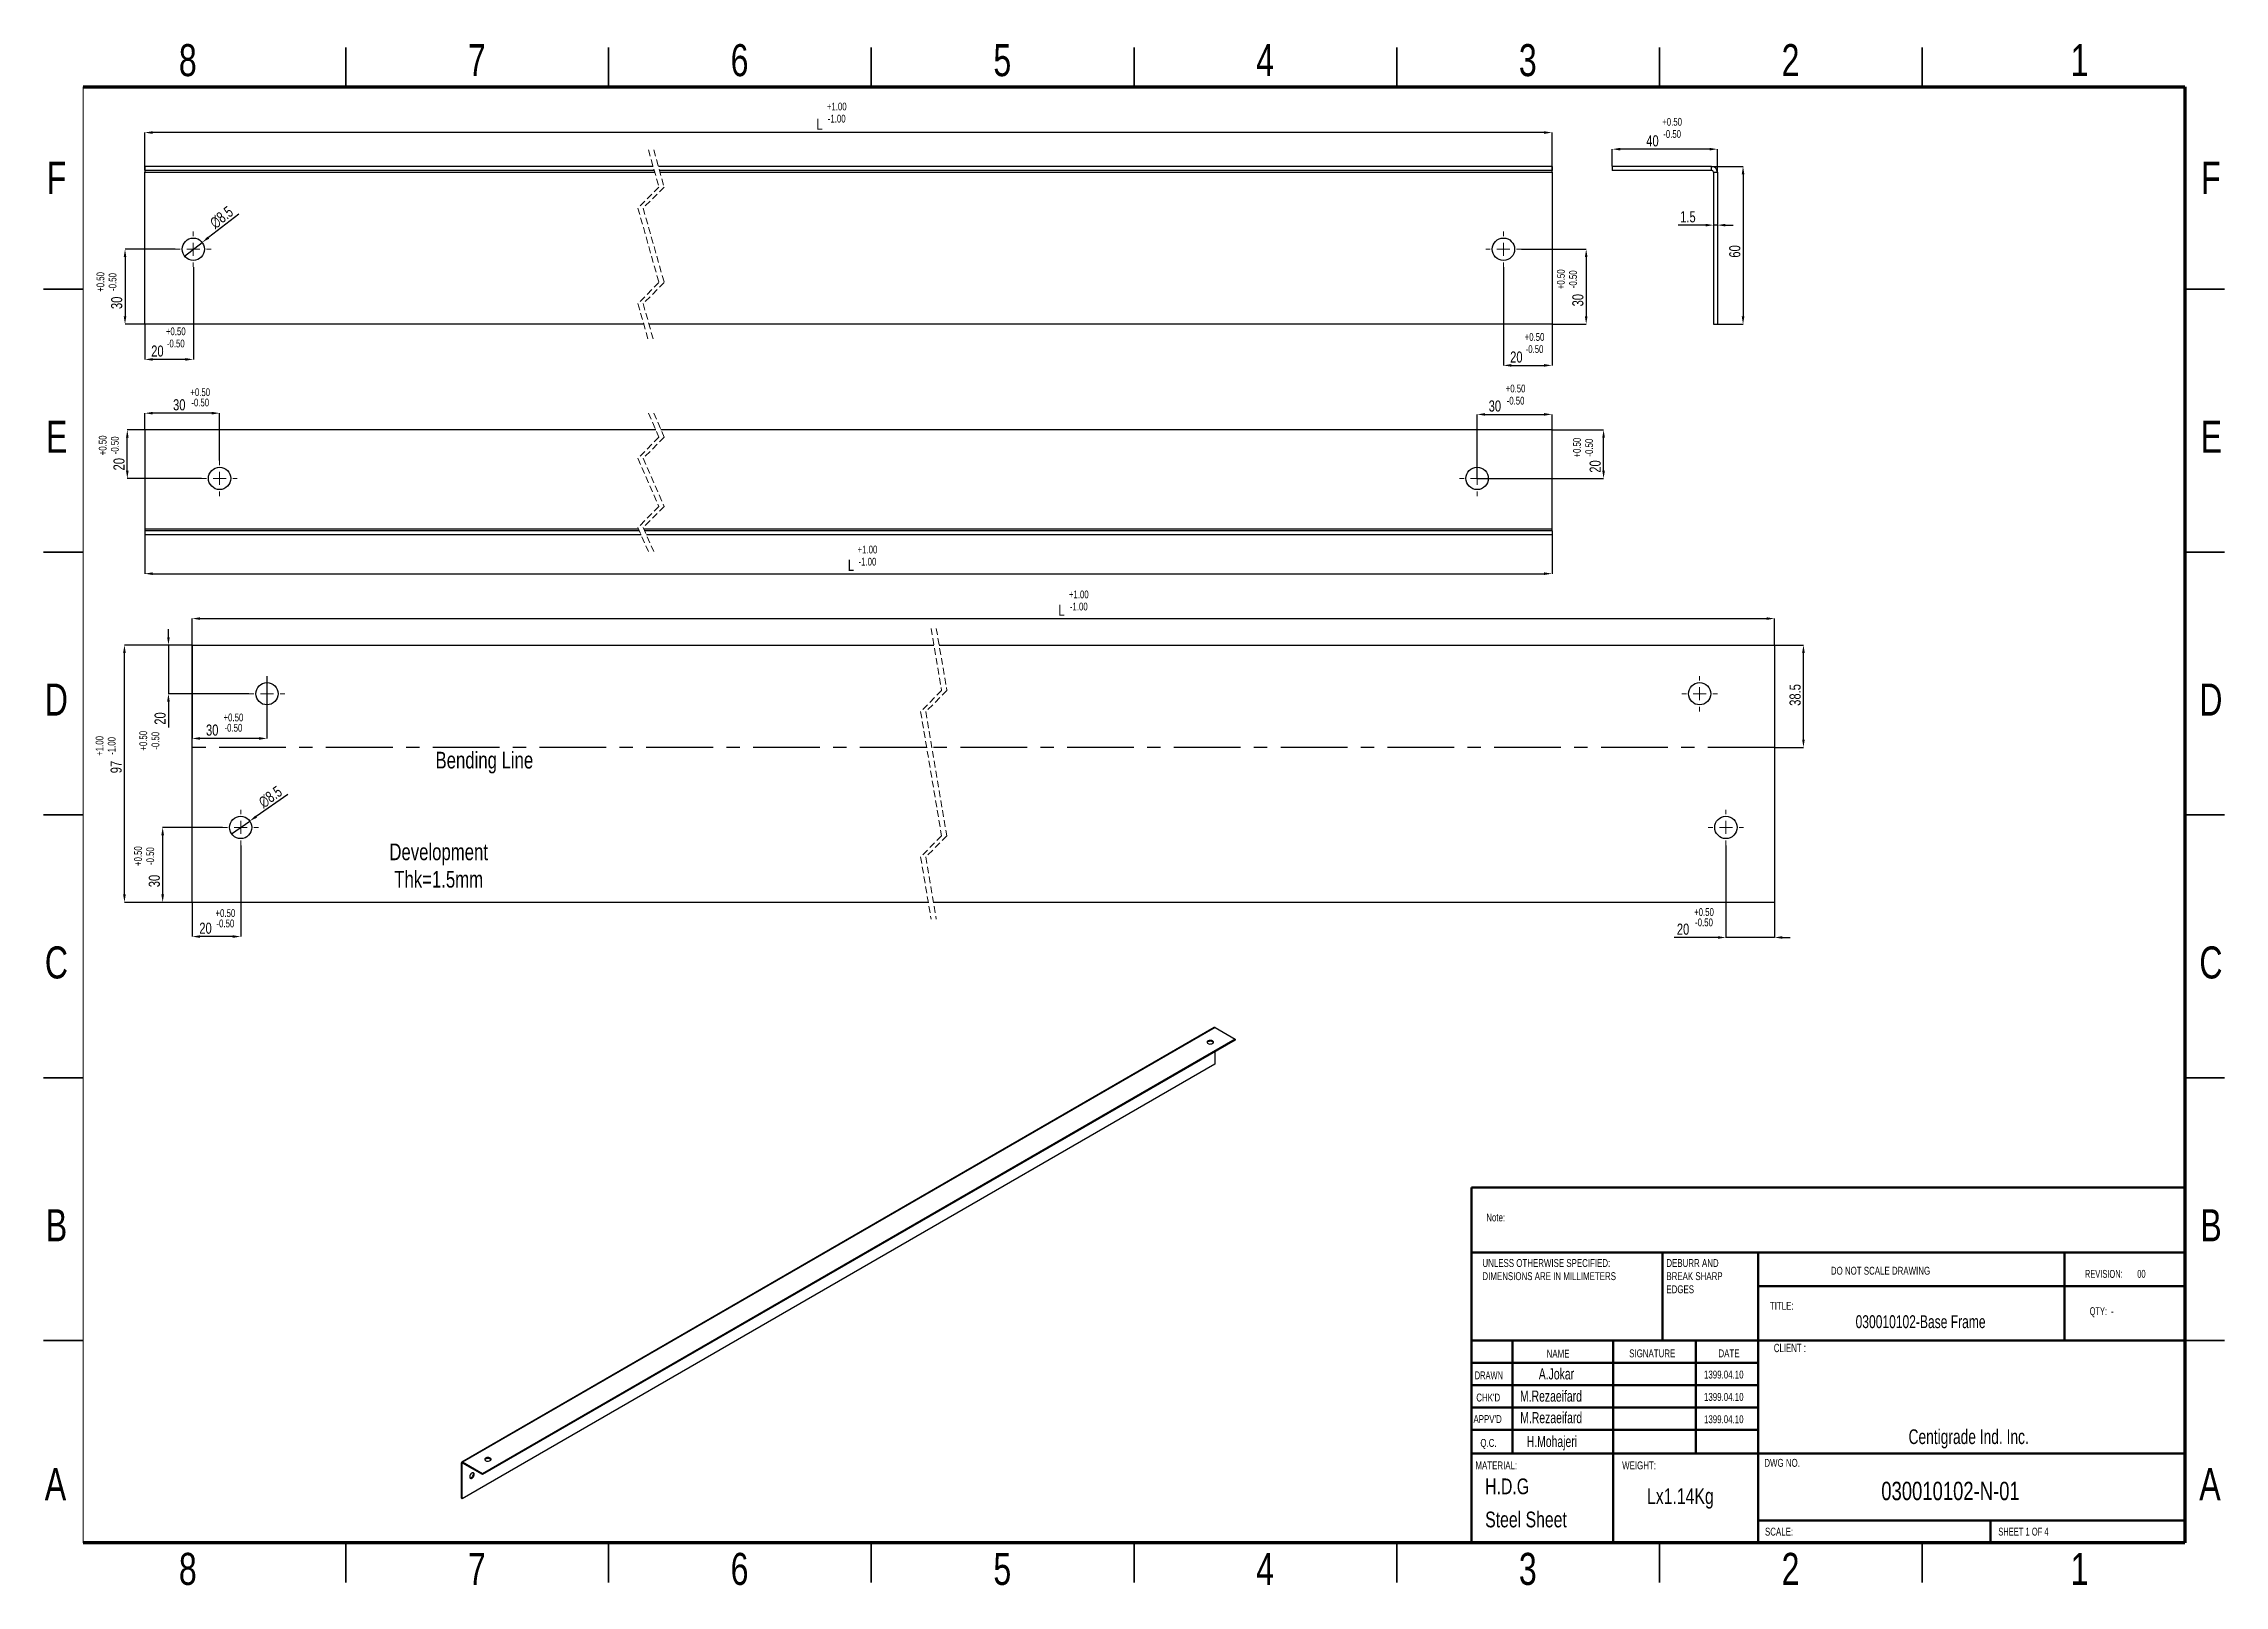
# Model space of a CAD drawing. Header units: millimetres. Extents: x 1478 to 1893, y 428 to 721.
import ezdxf

# ---------------------------------------------------------------- set-up
doc = ezdxf.new("R2010")
doc.units = ezdxf.units.MM
doc.linetypes.add('CENTERX2', pattern=[20.32, 12.7, -2.54, 2.54, -2.54])
doc.linetypes.add('HIDDEN', pattern=[1.905, 1.27, -0.635])
doc.styles.add('SLDTEXTSTYLE0', font='TXT', dxfattribs={"width": 0.75})
doc.styles.add('SLDTEXTSTYLE1', font='TXT', dxfattribs={"width": 0.686449})
doc.styles.add('SLDTEXTSTYLE2', font='TXT', dxfattribs={"width": 0.652778})
doc.styles.add('SLDTEXTSTYLE3', font='TXT', dxfattribs={"width": 0.692308})
doc.styles.add('SLDTEXTSTYLE4', font='TXT', dxfattribs={"width": 0.7})
doc.styles.add('SLDTEXTSTYLE5', font='TXT', dxfattribs={"width": 0.678571})
doc.dimstyles.new('SLDDIMSTYLE16', dxfattribs={"dimtxt": 2.116667, "dimasz": 1.5, "dimexe": 0, "dimexo": 0.0625, "dimgap": 0.529167, "dimtad": 1, "dimdec": 6, "dimlfac": 2, "dimrnd": 1e-09, "dimzin": 12, "dimdsep": 46, "dimtxsty": 'SLDTEXTSTYLE0', "dimsah": 1, "dimcen": 0.09, "dimadec": 0, "dimazin": 3, "dimtfac": 1, "dimtdec": 1, "dimtmove": 0, "dimatfit": 0, "dimfxl": 1, "dimfrac": 2, "dimtolj": 1, "dimtzin": 12, "dimarcsym": 0})
doc.dimstyles.new('SLDDIMSTYLE18', dxfattribs={"dimtxt": 2.116667, "dimasz": 1.5, "dimexe": 0, "dimexo": 0.0625, "dimgap": 0.529167, "dimtad": 1, "dimdec": 1, "dimlfac": 2, "dimrnd": 1e-09, "dimzin": 12, "dimdsep": 46, "dimtxsty": 'SLDTEXTSTYLE0', "dimblk1": 'NONE', "dimsah": 1, "dimcen": 0, "dimadec": 0, "dimazin": 3, "dimtfac": 1, "dimtdec": 1, "dimtmove": 0, "dimatfit": 3, "dimldrblk": 'NONE', "dimfxl": 1, "dimfrac": 2, "dimtolj": 1, "dimtzin": 12, "dimarcsym": 0})
doc.dimstyles.new('SLDDIMSTYLE8', dxfattribs={"dimtxt": 2.116667, "dimasz": 1.5, "dimexe": 0, "dimexo": 0.0625, "dimgap": 0.529167, "dimtad": 1, "dimdec": 0, "dimlfac": 2, "dimrnd": 1e-09, "dimzin": 12, "dimdsep": 46, "dimtxsty": 'SLDTEXTSTYLE0', "dimsah": 1, "dimcen": 0.09, "dimadec": 0, "dimazin": 3, "dimtfac": 1, "dimtdec": 0, "dimtofl": 0, "dimtmove": 0, "dimatfit": 3, "dimfxl": 1, "dimfrac": 2, "dimtolj": 1, "dimtzin": 12, "dimarcsym": 0})
doc.dimstyles.new('SLDDIMSTYLE9', dxfattribs={"dimtxt": 2.116667, "dimasz": 1.5, "dimexe": 0, "dimexo": 0.0625, "dimgap": 0.529167, "dimtad": 1, "dimdec": 0, "dimlfac": 2, "dimrnd": 1e-09, "dimzin": 12, "dimdsep": 46, "dimtxsty": 'SLDTEXTSTYLE0', "dimsah": 1, "dimcen": 0.09, "dimadec": 0, "dimazin": 3, "dimtfac": 1, "dimtdec": 0, "dimtmove": 0, "dimatfit": 0, "dimfxl": 1, "dimfrac": 2, "dimtolj": 1, "dimtzin": 12, "dimarcsym": 0})

msp = doc.modelspace()

# ---------------------------------------------------------------- texts
at = {"color": 7, "linetype": 'Continuous', "lineweight": 0}
for s, insert, char_height, attachment_point, style in [('8', (1504.96503584, 721.31638609), 6.096, 2, 'SLDTEXTSTYLE0'), ('7', (1559.96503584, 721.31638609), 6.096, 2, 'SLDTEXTSTYLE0'), ('6', (1609.96503584, 721.31638609), 6.096, 2, 'SLDTEXTSTYLE0'), ('5', (1659.96503584, 721.31638609), 6.096, 2, 'SLDTEXTSTYLE0'), ('4', (1709.96503584, 721.31638609), 6.096, 2, 'SLDTEXTSTYLE0'), ('3', (1759.96503584, 721.31638609), 6.096, 2, 'SLDTEXTSTYLE0'), ('2', (1809.96503584, 721.31638609), 6.096, 2, 'SLDTEXTSTYLE0'), ('1', (1864.96503584, 721.31638609), 6.096, 2, 'SLDTEXTSTYLE0'), ('F', (1479.96291919, 698.92838609), 6.096, 2, 'SLDTEXTSTYLE0'), ('F', (1889.96291919, 698.92838609), 6.096, 2, 'SLDTEXTSTYLE0'), ('E', (1480.03700239, 649.67838609), 6.096, 2, 'SLDTEXTSTYLE0'), ('E', (1890.03700239, 649.67838609), 6.096, 2, 'SLDTEXTSTYLE0'), ('D', (1479.9565692, 599.67838609), 6.096, 2, 'SLDTEXTSTYLE0'), ('D', (1889.9565692, 599.67838609), 6.096, 2, 'SLDTEXTSTYLE0'), ('C', (1479.96291917, 549.67838609), 6.096, 2, 'SLDTEXTSTYLE0'), ('C', (1889.96291917, 549.67838609), 6.096, 2, 'SLDTEXTSTYLE0'), ('B', (1479.97985239, 499.67838609), 6.096, 2, 'SLDTEXTSTYLE0'), ('Note:', (1752.05869925, 498.86899473), 1.5, 1, 'SLDTEXTSTYLE0'), ('B', (1889.97985239, 499.67838609), 6.096, 2, 'SLDTEXTSTYLE0'), ('DO NOT SCALE DRAWING', (1817.64105969, 488.73568926), 1.5, 1, 'SLDTEXTSTYLE0'), ('REVISION:       00', (1865.98130909, 488.13746901), 1.5, 1, 'SLDTEXTSTYLE2'), ('TITLE:', (1806.03748752, 482.0683303), 1.5, 1, 'SLDTEXTSTYLE0'), ('030010102-Base Frame', (1822.34515289, 479.51674019), 2.45, 1, 'SLDTEXTSTYLE4'), ('QTY:  -', (1866.90220752, 481.03881723), 1.5, 1, 'SLDTEXTSTYLE5'), ('CLIENT :', (1806.78593432, 474.08796457), 1.5875, 1, 'SLDTEXTSTYLE4'), ('A.Jokar', (1762.05965729, 469.42190831), 2.116666667, 1, 'SLDTEXTSTYLE4'), ('NAME', (1763.54865838, 472.95417832), 1.5, 1, 'SLDTEXTSTYLE0'), ('SIGNATURE', (1779.26000673, 473.01445206), 1.5, 1, 'SLDTEXTSTYLE0'), ('1399.04.10', (1793.49502633, 468.98351074), 1.5, 1, 'SLDTEXTSTYLE0'), ('DATE', (1796.24424493, 473.01445206), 1.5, 1, 'SLDTEXTSTYLE0'), ('DRAWN', (1749.86978206, 468.837477), 1.5, 1, 'SLDTEXTSTYLE1'), ('M.Rezaeifard', (1758.4835552, 465.19898001), 2.1166666667, 1, 'SLDTEXTSTYLE4'), ("CHK'D", (1750.16564136, 464.6145487), 1.5, 1, 'SLDTEXTSTYLE0'), ('M.Rezaeifard', (1758.52795962, 461.10299361), 2.1166666667, 1, 'SLDTEXTSTYLE4'), ('1399.04.10', (1793.49502633, 464.73351074), 1.5, 1, 'SLDTEXTSTYLE0'), ("APPV'D", (1749.62814157, 460.51856231), 1.5, 1, 'SLDTEXTSTYLE0'), ('H.Mohajeri', (1759.76072197, 456.56276282), 2.116666667, 1, 'SLDTEXTSTYLE4'), ('1399.04.10', (1793.49502633, 460.48351074), 1.5, 1, 'SLDTEXTSTYLE0'), ('Centigrade Ind. Inc.', (1832.4272999, 457.81347562), 2.8, 1, 'SLDTEXTSTYLE4'), ('Q.C.', (1750.94181328, 455.97833152), 1.5, 1, 'SLDTEXTSTYLE0'), ('A', (1479.78300251, 450.42838609), 6.096, 2, 'SLDTEXTSTYLE0'), ('MATERIAL:', (1750.0016568, 451.70735782), 1.5, 1, 'SLDTEXTSTYLE0'), ('H.D.G', (1751.8562912, 448.46778393), 2.9972, 1, 'SLDTEXTSTYLE0'), ('WEIGHT:', (1777.92002576, 451.70594201), 1.4986, 1, 'SLDTEXTSTYLE0'), ('DWG NO.', (1804.97942138, 452.18875197), 1.5, 1, 'SLDTEXTSTYLE0'), ('A', (1889.78300251, 450.42838609), 6.096, 2, 'SLDTEXTSTYLE0'), ('Lx1.14Kg', (1782.65265668, 446.60869881), 2.9972, 1, 'SLDTEXTSTYLE0'), ('030010102-N-01', (1827.23159845, 447.8427385), 3.5, 1, 'SLDTEXTSTYLE0'), ('Steel Sheet', (1751.8562912, 442.16668518), 2.9972, 1, 'SLDTEXTSTYLE0'), ('SCALE:', (1805.10038528, 439.10278296), 1.5, 1, 'SLDTEXTSTYLE0'), ('SHEET 1 OF 4', (1849.50471359, 439.10278296), 1.5, 1, 'SLDTEXTSTYLE3'), ('8', (1504.96503584, 434.31638609), 6.096, 2, 'SLDTEXTSTYLE0'), ('7', (1559.96503584, 434.31638609), 6.096, 2, 'SLDTEXTSTYLE0'), ('6', (1609.96503584, 434.31638609), 6.096, 2, 'SLDTEXTSTYLE0'), ('5', (1659.96503584, 434.31638609), 6.096, 2, 'SLDTEXTSTYLE0'), ('4', (1709.96503584, 434.31638609), 6.096, 2, 'SLDTEXTSTYLE0'), ('3', (1759.96503584, 434.31638609), 6.096, 2, 'SLDTEXTSTYLE0'), ('2', (1809.96503584, 434.31638609), 6.096, 2, 'SLDTEXTSTYLE0'), ('1', (1864.96503584, 434.31638609), 6.096, 2, 'SLDTEXTSTYLE0')]:
    msp.add_mtext(s, dxfattribs=dict(at, insert=insert, char_height=char_height, attachment_point=attachment_point, style=style))
at = {"color": 7, "linetype": 'Continuous', "lineweight": 18, "attachment_point": 2, "style": 'SLDTEXTSTYLE0'}
for s, insert, char_height in [('\\A1;+1.00', (1628.45387243, 710.19057284), 1.481666667), ('\\A1;-1.00', (1628.45387243, 707.87712625), 1.481666667), ('\\A1;+0.50', (1787.43081128, 707.27394708), 1.481666667), ('\\A1;-0.50', (1787.43081128, 704.96050049), 1.481666667), ('\\A1;+0.50', (1502.67367907, 667.42330068), 1.481666667), ('\\A1;-0.50', (1502.67367907, 665.10985409), 1.481666667), ('\\A1;+0.50', (1761.2461535, 666.35246692), 1.481666667), ('\\A1;-0.50', (1761.2461535, 664.03902032), 1.481666667), ('\\A1;+0.50', (1507.32774067, 655.84503356), 1.481666667), ('\\A1;+0.50', (1757.63907868, 656.54294969), 1.481666667), ('\\A1;-0.50', (1507.32774067, 653.8798763), 1.481666667), ('\\A1;-0.50', (1757.63907868, 654.2295031), 1.481666667), ('\\A1;+1.00', (1634.30057837, 625.91905497), 1.481666667), ('\\A1;-1.00', (1634.30057837, 623.60560838), 1.481666667), ('\\A1;+1.00', (1674.51772144, 617.37784451), 1.481666667), ('\\A1;-1.00', (1674.51772144, 615.06439791), 1.481666667), ('\\A1;+0.50', (1513.64574474, 593.97503317), 1.481666667), ('\\A1;-0.50', (1513.64574474, 592.00987591), 1.481666667), ('\\A1;Bending Line', (1561.4020664, 586.70041217), 3.175), ('\\A1;Development ', (1552.70638653, 569.25258547), 3.175), ('\\A1;Thk=1.5mm', (1552.70638653, 564.03985513), 3.175), ('\\A1;+0.50', (1512.11427756, 556.75658716), 1.481666667), ('\\A1;+0.50', (1793.49997409, 556.95644912), 1.481666667), ('\\A1;-0.50', (1512.11427756, 554.7914299), 1.481666667), ('\\A1;-0.50', (1793.49997409, 554.99129186), 1.481666667)]:
    msp.add_mtext(s, dxfattribs=dict(at, insert=insert, char_height=char_height))
at = {"color": 7, "linetype": 'Continuous', "lineweight": 18, "char_height": 1.481666667, "attachment_point": 2, "rotation": 90, "style": 'SLDTEXTSTYLE0'}
for s, insert in [('\\A1;+0.50', (1487.59405827, 676.0706978)), ('\\A1;-0.50', (1489.90750487, 676.0706978)), ('\\A1;+0.50', (1765.52016236, 676.57840704)), ('\\A1;-0.50', (1767.83360895, 676.57840704)), ('\\A1;+0.50', (1488.02856203, 644.99069949)), ('\\A1;-0.50', (1490.34200862, 644.99069949)), ('\\A1;+0.50', (1768.57942582, 644.55400598)), ('\\A1;-0.50', (1770.89287242, 644.55400598)), ('\\A1;+1.00', (1487.42491904, 587.81362724)), ('\\A1;-1.00', (1489.73836563, 587.81362724)), ('\\A1;+0.50', (1495.74583583, 588.79401133)), ('\\A1;-0.50', (1498.05928243, 588.79401133)), ('\\A1;+0.50', (1494.75480989, 566.8511131)), ('\\A1;-0.50', (1497.06825648, 566.8511131))]:
    msp.add_mtext(s, dxfattribs=dict(at, insert=insert))

# ---------------------------------------------------------------- blocks, each defined once
blk = doc.blocks.new('SW_NOTE_62')
at = {"color": 0, "linetype": 'Continuous', "lineweight": 0, "char_height": 1.5, "attachment_point": 1, "style": 'SLDTEXTSTYLE0'}
for s, insert in [('UNLESS OTHERWISE SPECIFIED:', (0, 1.93)), ('DIMENSIONS ARE IN MILLIMETERS', (0, -0.57))]:
    blk.add_mtext(s, dxfattribs=dict(at, insert=insert))
blk = doc.blocks.new('SW_NOTE_63')
at = {"color": 0, "linetype": 'Continuous', "lineweight": 0, "char_height": 1.5, "attachment_point": 1, "style": 'SLDTEXTSTYLE0'}
for s, insert in [('DEBURR AND', (0, 1.93)), ('BREAK SHARP', (0, -0.57)), ('EDGES', (0, -3.07))]:
    blk.add_mtext(s, dxfattribs=dict(at, insert=insert))
blk = doc.blocks.new('*D44')
at = {"color": 0, "linetype": 'Continuous', "lineweight": -2, "transparency": 16777216}
for p, q in [((1794.99, 698.04), (1800.93, 698.04)), ((1800.93, 696.54), (1800.93, 669.54)), ((1795.36, 668.04), (1800.93, 668.04))]:
    blk.add_line(p, q, dxfattribs=at)
at = {"color": 0, "linetype": 'Continuous', "transparency": 16777216}
for points in [[(1800.68, 696.54), (1801.18, 696.54), (1800.93, 698.04)], [(1800.68, 669.54), (1801.18, 669.54), (1800.93, 668.04)]]:
    blk.add_solid(points, dxfattribs=at)
at = {"layer": 'Defpoints', "color": 0, "linetype": 'Continuous', "transparency": 16777216}
for p in [(1794.93, 698.04), (1795.3, 668.04), (1800.93, 668.04)]:
    blk.add_point(p, dxfattribs=at)
at = {"color": 0, "linetype": 'Continuous', "lineweight": 18, "transparency": 16777216, "insert": (1798.29, 681.88), "char_height": 2.117, "attachment_point": 2, "rotation": 90, "style": 'SLDTEXTSTYLE0'}
blk.add_mtext('\\A1;60', dxfattribs=at)
blk = doc.blocks.new('*D45')
at = {"color": 0, "linetype": 'Continuous', "lineweight": -2, "transparency": 16777216}
for p, q in [((1776.05, 698.11), (1776.05, 701.33)), ((1794.55, 701.33), (1777.55, 701.33)), ((1796.05, 696.99), (1796.05, 701.33))]:
    blk.add_line(p, q, dxfattribs=at)
at = {"color": 0, "linetype": 'Continuous', "transparency": 16777216}
for points in [[(1777.55, 701.58), (1777.55, 701.08), (1776.05, 701.33)], [(1794.55, 701.58), (1794.55, 701.08), (1796.05, 701.33)]]:
    blk.add_solid(points, dxfattribs=at)
at = {"layer": 'Defpoints', "color": 0, "linetype": 'Continuous', "transparency": 16777216}
for p in [(1776.05, 701.33), (1776.05, 698.04), (1796.05, 696.93)]:
    blk.add_point(p, dxfattribs=at)
at = {"color": 0, "linetype": 'Continuous', "lineweight": 18, "transparency": 16777216, "insert": (1783.69, 703.97), "char_height": 2.117, "attachment_point": 2, "style": 'SLDTEXTSTYLE0'}
blk.add_mtext('\\A1;40', dxfattribs=at)
blk = doc.blocks.new('*D46')
at = {"color": 0, "linetype": 'Continuous', "lineweight": -2, "transparency": 16777216}
for p, q in [((1795.3, 696.86), (1795.3, 686.88)), ((1796.05, 696.86), (1796.05, 686.88)), ((1793.8, 686.88), (1788.59, 686.88)), ((1796.05, 686.88), (1795.3, 686.88)), ((1797.55, 686.88), (1799.05, 686.88))]:
    blk.add_line(p, q, dxfattribs=at)
at = {"color": 0, "linetype": 'Continuous', "transparency": 16777216}
for points in [[(1793.8, 687.13), (1793.8, 686.63), (1795.3, 686.88)], [(1797.55, 687.13), (1797.55, 686.63), (1796.05, 686.88)]]:
    blk.add_solid(points, dxfattribs=at)
at = {"layer": 'Defpoints', "color": 0, "linetype": 'Continuous', "transparency": 16777216}
for p in [(1795.3, 696.93), (1796.05, 696.93), (1795.3, 686.88)]:
    blk.add_point(p, dxfattribs=at)
at = {"color": 0, "linetype": 'Continuous', "lineweight": 18, "transparency": 16777216, "insert": (1790.44, 689.52), "char_height": 2.117, "attachment_point": 2, "style": 'SLDTEXTSTYLE0'}
blk.add_mtext('\\A1;1.5', dxfattribs=at)
blk = doc.blocks.new('*D35')
at = {"color": 0, "linetype": 'Continuous', "lineweight": -2, "transparency": 16777216}
for p, q in [((1496.77, 697.36), (1496.77, 704.49)), ((1763.08, 704.49), (1498.27, 704.49)), ((1764.58, 697.36), (1764.58, 704.49))]:
    blk.add_line(p, q, dxfattribs=at)
at = {"color": 0, "linetype": 'Continuous', "transparency": 16777216}
for points in [[(1498.27, 704.74), (1498.27, 704.24), (1496.77, 704.49)], [(1763.08, 704.74), (1763.08, 704.24), (1764.58, 704.49)]]:
    blk.add_solid(points, dxfattribs=at)
at = {"layer": 'Defpoints', "color": 0, "linetype": 'Continuous', "transparency": 16777216}
for p in [(1496.77, 704.49), (1496.77, 697.29), (1764.58, 697.29)]:
    blk.add_point(p, dxfattribs=at)
at = {"color": 0, "linetype": 'Continuous', "lineweight": 18, "transparency": 16777216, "insert": (1625.17, 707.13), "char_height": 2.117, "attachment_point": 2, "style": 'SLDTEXTSTYLE0'}
blk.add_mtext('\\A1;L', dxfattribs=at)
blk = doc.blocks.new('*D36')
at = {"color": 0, "linetype": 'Continuous', "lineweight": -2, "transparency": 16777216}
for p, q in [((1755.33, 678.86), (1755.33, 660.2)), ((1764.58, 667.98), (1764.58, 660.2)), ((1756.83, 660.2), (1763.08, 660.2))]:
    blk.add_line(p, q, dxfattribs=at)
at = {"color": 0, "linetype": 'Continuous', "transparency": 16777216}
for points in [[(1756.83, 660.45), (1756.83, 659.95), (1755.33, 660.2)], [(1763.08, 660.45), (1763.08, 659.95), (1764.58, 660.2)]]:
    blk.add_solid(points, dxfattribs=at)
at = {"layer": 'Defpoints', "color": 0, "linetype": 'Continuous', "transparency": 16777216}
for p in [(1755.33, 678.92), (1764.58, 668.04), (1764.58, 660.2)]:
    blk.add_point(p, dxfattribs=at)
at = {"color": 0, "linetype": 'Continuous', "lineweight": 18, "transparency": 16777216, "insert": (1757.79, 662.85), "char_height": 2.117, "attachment_point": 2, "style": 'SLDTEXTSTYLE0'}
blk.add_mtext('\\A1;20', dxfattribs=at)
blk = doc.blocks.new('*D37')
at = {"color": 0, "linetype": 'Continuous', "lineweight": -2, "transparency": 16777216}
for p, q in [((1758.77, 682.29), (1771.08, 682.29)), ((1771.08, 680.79), (1771.08, 669.54)), ((1764.64, 668.04), (1771.08, 668.04))]:
    blk.add_line(p, q, dxfattribs=at)
at = {"color": 0, "linetype": 'Continuous', "transparency": 16777216}
for points in [[(1770.83, 680.79), (1771.33, 680.79), (1771.08, 682.29)], [(1770.83, 669.54), (1771.33, 669.54), (1771.08, 668.04)]]:
    blk.add_solid(points, dxfattribs=at)
at = {"layer": 'Defpoints', "color": 0, "linetype": 'Continuous', "transparency": 16777216}
for p in [(1758.7, 682.29), (1764.58, 668.04), (1771.08, 668.04)]:
    blk.add_point(p, dxfattribs=at)
at = {"color": 0, "linetype": 'Continuous', "lineweight": 18, "transparency": 16777216, "insert": (1768.43, 672.6), "char_height": 2.117, "attachment_point": 2, "rotation": 90, "style": 'SLDTEXTSTYLE0'}
blk.add_mtext('\\A1;30', dxfattribs=at)
blk = doc.blocks.new('*D38')
at = {"color": 0, "linetype": 'Continuous', "lineweight": -2, "transparency": 16777216}
for p, q in [((1506.02, 678.86), (1506.02, 661.34)), ((1496.77, 667.98), (1496.77, 661.34)), ((1504.52, 661.34), (1498.27, 661.34))]:
    blk.add_line(p, q, dxfattribs=at)
at = {"color": 0, "linetype": 'Continuous', "transparency": 16777216}
for points in [[(1498.27, 661.59), (1498.27, 661.09), (1496.77, 661.34)], [(1504.52, 661.59), (1504.52, 661.09), (1506.02, 661.34)]]:
    blk.add_solid(points, dxfattribs=at)
at = {"layer": 'Defpoints', "color": 0, "linetype": 'Continuous', "transparency": 16777216}
for p in [(1506.02, 678.92), (1496.77, 668.04), (1496.77, 661.34)]:
    blk.add_point(p, dxfattribs=at)
at = {"color": 0, "linetype": 'Continuous', "lineweight": 18, "transparency": 16777216, "insert": (1499.18, 663.99), "char_height": 2.117, "attachment_point": 2, "style": 'SLDTEXTSTYLE0'}
blk.add_mtext('\\A1;20', dxfattribs=at)
blk = doc.blocks.new('*D39')
at = {"color": 0, "linetype": 'Continuous', "lineweight": -2, "transparency": 16777216}
for p, q in [((1502.58, 682.29), (1493.02, 682.29)), ((1493.02, 680.79), (1493.02, 669.54)), ((1496.7, 668.04), (1493.02, 668.04))]:
    blk.add_line(p, q, dxfattribs=at)
at = {"color": 0, "linetype": 'Continuous', "transparency": 16777216}
for points in [[(1492.77, 680.79), (1493.27, 680.79), (1493.02, 682.29)], [(1492.77, 669.54), (1493.27, 669.54), (1493.02, 668.04)]]:
    blk.add_solid(points, dxfattribs=at)
at = {"layer": 'Defpoints', "color": 0, "linetype": 'Continuous', "transparency": 16777216}
for p in [(1502.64, 682.29), (1493.02, 668.04), (1496.77, 668.04)]:
    blk.add_point(p, dxfattribs=at)
at = {"color": 0, "linetype": 'Continuous', "lineweight": 18, "transparency": 16777216, "insert": (1490.37, 672.1), "char_height": 2.117, "attachment_point": 2, "rotation": 90, "style": 'SLDTEXTSTYLE0'}
blk.add_mtext('\\A1;30', dxfattribs=at)
blk = doc.blocks.new('*D40')
at = {"color": 0, "linetype": 'Continuous', "lineweight": -2, "transparency": 16777216}
for p, q in [((1514.68, 688.98), (1508.89, 684.51)), ((1504.33, 681), (1507.7, 683.59))]:
    blk.add_line(p, q, dxfattribs=at)
at = {"color": 0, "linetype": 'Continuous', "transparency": 16777216}
blk.add_solid([(1508.73, 684.71), (1509.04, 684.31), (1507.7, 683.59)], dxfattribs=at)
at = {"layer": 'Defpoints', "color": 0, "linetype": 'Continuous', "transparency": 16777216}
for p in [(1504.33, 681), (1507.7, 683.59)]:
    blk.add_point(p, dxfattribs=at)
at = {"color": 0, "linetype": 'Continuous', "lineweight": 18, "transparency": 16777216, "insert": (1508.88, 687.84), "char_height": 2.117, "attachment_point": 1, "rotation": 37.623, "style": 'SLDTEXTSTYLE0'}
blk.add_mtext('\\A1;∅8.5', dxfattribs=at)
blk = doc.blocks.new('_NONE')
blk = doc.blocks.new('SW_CENTERMARKSYMBOL_48')
at = {"color": 0, "linetype": 'Continuous', "lineweight": 0}
for p, q in [((-2.5, 0), (-3.37, 0)), ((0, 0), (-1.25, 0)), ((0, 2.5), (0, 3.37)), ((0, 0), (0, 1.25)), ((0, 0), (0, -1.25)), ((0, 0), (1.25, 0)), ((2.5, 0), (3.37, 0)), ((0, -2.5), (0, -3.37))]:
    blk.add_line(p, q, dxfattribs=at)
blk = doc.blocks.new('SW_CENTERMARKSYMBOL_49')
at = {"color": 0, "linetype": 'Continuous', "lineweight": 0}
for p, q in [((-2.5, 0), (-3.37, 0)), ((0, 0), (-1.25, 0)), ((0, 2.5), (0, 3.37)), ((0, 0), (0, 1.25)), ((0, 0), (0, -1.25)), ((0, 0), (1.25, 0)), ((2.5, 0), (3.37, 0)), ((0, -2.5), (0, -3.37))]:
    blk.add_line(p, q, dxfattribs=at)
blk = doc.blocks.new('*D41')
at = {"color": 0, "linetype": 'Continuous', "lineweight": -2, "transparency": 16777216}
for p, q in [((1496.77, 628.64), (1496.77, 620.58)), ((1764.58, 628.64), (1764.58, 620.58)), ((1498.27, 620.58), (1763.08, 620.58))]:
    blk.add_line(p, q, dxfattribs=at)
at = {"color": 0, "linetype": 'Continuous', "transparency": 16777216}
for points in [[(1498.27, 620.83), (1498.27, 620.33), (1496.77, 620.58)], [(1763.08, 620.83), (1763.08, 620.33), (1764.58, 620.58)]]:
    blk.add_solid(points, dxfattribs=at)
at = {"layer": 'Defpoints', "color": 0, "linetype": 'Continuous', "transparency": 16777216}
for p in [(1496.77, 628.7), (1764.58, 628.7), (1764.58, 620.58)]:
    blk.add_point(p, dxfattribs=at)
at = {"color": 0, "linetype": 'Continuous', "lineweight": 18, "transparency": 16777216, "insert": (1631.17, 623.23), "char_height": 2.117, "attachment_point": 2, "style": 'SLDTEXTSTYLE0'}
blk.add_mtext('\\A1;L', dxfattribs=at)
blk = doc.blocks.new('*D42')
at = {"color": 0, "linetype": 'Continuous', "lineweight": -2, "transparency": 16777216}
for p, q in [((1496.7, 647.95), (1493.45, 647.95)), ((1493.45, 640.2), (1493.45, 646.45)), ((1507.58, 638.7), (1493.45, 638.7))]:
    blk.add_line(p, q, dxfattribs=at)
at = {"color": 0, "linetype": 'Continuous', "transparency": 16777216}
for points in [[(1493.2, 646.45), (1493.7, 646.45), (1493.45, 647.95)], [(1493.2, 640.2), (1493.7, 640.2), (1493.45, 638.7)]]:
    blk.add_solid(points, dxfattribs=at)
at = {"layer": 'Defpoints', "color": 0, "linetype": 'Continuous', "transparency": 16777216}
for p in [(1493.45, 647.95), (1496.77, 647.95), (1507.64, 638.7)]:
    blk.add_point(p, dxfattribs=at)
at = {"color": 0, "linetype": 'Continuous', "lineweight": 18, "transparency": 16777216, "insert": (1490.81, 641.4), "char_height": 2.117, "attachment_point": 2, "rotation": 90, "style": 'SLDTEXTSTYLE0'}
blk.add_mtext('\\A1;20', dxfattribs=at)
blk = doc.blocks.new('*D43')
at = {"color": 0, "linetype": 'Continuous', "lineweight": -2, "transparency": 16777216}
for p, q in [((1496.77, 648.02), (1496.77, 651.11)), ((1509.52, 651.11), (1498.27, 651.11)), ((1511.02, 642.14), (1511.02, 651.11))]:
    blk.add_line(p, q, dxfattribs=at)
at = {"color": 0, "linetype": 'Continuous', "transparency": 16777216}
for points in [[(1498.27, 651.36), (1498.27, 650.86), (1496.77, 651.11)], [(1509.52, 651.36), (1509.52, 650.86), (1511.02, 651.11)]]:
    blk.add_solid(points, dxfattribs=at)
at = {"layer": 'Defpoints', "color": 0, "linetype": 'Continuous', "transparency": 16777216}
for p in [(1496.77, 651.11), (1496.77, 647.95), (1511.02, 642.08)]:
    blk.add_point(p, dxfattribs=at)
at = {"color": 0, "linetype": 'Continuous', "lineweight": 18, "transparency": 16777216, "insert": (1503.34, 653.76), "char_height": 2.117, "attachment_point": 2, "style": 'SLDTEXTSTYLE0'}
blk.add_mtext('\\A1;30', dxfattribs=at)
blk = doc.blocks.new('SW_CENTERMARKSYMBOL_50')
at = {"color": 0, "linetype": 'Continuous', "lineweight": 0}
for p, q in [((-2.5, 0), (-3.37, 0)), ((0, 0), (-1.25, 0)), ((0, 2.5), (0, 3.37)), ((0, 0), (0, 1.25)), ((0, 0), (0, -1.25)), ((0, 0), (1.25, 0)), ((2.5, 0), (3.37, 0)), ((0, -2.5), (0, -3.37))]:
    blk.add_line(p, q, dxfattribs=at)
blk = doc.blocks.new('SW_CENTERMARKSYMBOL_51')
at = {"color": 0, "linetype": 'Continuous', "lineweight": 0}
for p, q in [((-2.5, 0), (-3.37, 0)), ((0, 0), (-1.25, 0)), ((0, 2.5), (0, 3.37)), ((0, 0), (0, 1.25)), ((0, 0), (0, -1.25)), ((0, 0), (1.25, 0)), ((2.5, 0), (3.37, 0)), ((0, -2.5), (0, -3.37))]:
    blk.add_line(p, q, dxfattribs=at)
blk = doc.blocks.new('*D47')
at = {"color": 0, "linetype": 'Continuous', "lineweight": -2, "transparency": 16777216}
for p, q in [((1750.33, 638.77), (1750.33, 650.88)), ((1751.83, 650.88), (1763.08, 650.88)), ((1764.58, 648.02), (1764.58, 650.88))]:
    blk.add_line(p, q, dxfattribs=at)
at = {"color": 0, "linetype": 'Continuous', "transparency": 16777216}
for points in [[(1751.83, 651.13), (1751.83, 650.63), (1750.33, 650.88)], [(1763.08, 651.13), (1763.08, 650.63), (1764.58, 650.88)]]:
    blk.add_solid(points, dxfattribs=at)
at = {"layer": 'Defpoints', "color": 0, "linetype": 'Continuous', "transparency": 16777216}
for p in [(1764.58, 650.88), (1764.58, 647.95), (1750.33, 638.7)]:
    blk.add_point(p, dxfattribs=at)
at = {"color": 0, "linetype": 'Continuous', "lineweight": 18, "transparency": 16777216, "insert": (1753.7, 652.46), "char_height": 2.117, "attachment_point": 5, "style": 'SLDTEXTSTYLE0'}
blk.add_mtext('\\A1;30', dxfattribs=at)
blk = doc.blocks.new('*D48')
at = {"color": 0, "linetype": 'Continuous', "lineweight": -2, "transparency": 16777216}
for p, q in [((1764.64, 647.95), (1774.39, 647.95)), ((1774.39, 640.2), (1774.39, 646.45)), ((1750.39, 638.7), (1774.39, 638.7))]:
    blk.add_line(p, q, dxfattribs=at)
at = {"color": 0, "linetype": 'Continuous', "transparency": 16777216}
for points in [[(1774.14, 646.45), (1774.64, 646.45), (1774.39, 647.95)], [(1774.14, 640.2), (1774.64, 640.2), (1774.39, 638.7)]]:
    blk.add_solid(points, dxfattribs=at)
at = {"layer": 'Defpoints', "color": 0, "linetype": 'Continuous', "transparency": 16777216}
for p in [(1764.58, 647.95), (1774.39, 647.95), (1750.33, 638.7)]:
    blk.add_point(p, dxfattribs=at)
at = {"color": 0, "linetype": 'Continuous', "lineweight": 18, "transparency": 16777216, "insert": (1772.8, 640.97), "char_height": 2.117, "attachment_point": 5, "rotation": 90, "style": 'SLDTEXTSTYLE0'}
blk.add_mtext('\\A1;20', dxfattribs=at)
blk = doc.blocks.new('*D49')
at = {"color": 0, "linetype": 'Continuous', "lineweight": -2, "transparency": 16777216}
for p, q in [((1505.72, 607), (1492.91, 607)), ((1492.91, 559.56), (1492.91, 605.5)), ((1505.72, 558.06), (1492.91, 558.06))]:
    blk.add_line(p, q, dxfattribs=at)
at = {"color": 0, "linetype": 'Continuous', "transparency": 16777216}
for points in [[(1492.66, 605.5), (1493.16, 605.5), (1492.91, 607)], [(1492.66, 559.56), (1493.16, 559.56), (1492.91, 558.06)]]:
    blk.add_solid(points, dxfattribs=at)
at = {"layer": 'Defpoints', "color": 0, "linetype": 'Continuous', "transparency": 16777216}
for p in [(1492.91, 607), (1505.78, 607), (1505.78, 558.06)]:
    blk.add_point(p, dxfattribs=at)
at = {"color": 0, "linetype": 'Continuous', "lineweight": 18, "transparency": 16777216, "insert": (1490.26, 583.8), "char_height": 2.117, "attachment_point": 2, "rotation": 90, "style": 'SLDTEXTSTYLE0'}
blk.add_mtext('\\A1;97', dxfattribs=at)
blk = doc.blocks.new('*D50')
at = {"color": 0, "linetype": 'Continuous', "lineweight": -2, "transparency": 16777216}
for p, q in [((1505.78, 607.06), (1505.78, 612.04)), ((1507.28, 612.04), (1805.42, 612.04)), ((1806.92, 607.06), (1806.92, 612.04))]:
    blk.add_line(p, q, dxfattribs=at)
at = {"color": 0, "linetype": 'Continuous', "transparency": 16777216}
for points in [[(1507.28, 612.29), (1507.28, 611.79), (1505.78, 612.04)], [(1805.42, 612.29), (1805.42, 611.79), (1806.92, 612.04)]]:
    blk.add_solid(points, dxfattribs=at)
at = {"layer": 'Defpoints', "color": 0, "linetype": 'Continuous', "transparency": 16777216}
for p in [(1806.92, 612.04), (1505.78, 607), (1806.92, 607)]:
    blk.add_point(p, dxfattribs=at)
at = {"color": 0, "linetype": 'Continuous', "lineweight": 18, "transparency": 16777216, "insert": (1671.25, 614.68), "char_height": 2.117, "attachment_point": 2, "style": 'SLDTEXTSTYLE0'}
blk.add_mtext('\\A1;L', dxfattribs=at)
blk = doc.blocks.new('*D51')
at = {"color": 0, "linetype": 'Continuous', "lineweight": -2, "transparency": 16777216}
for p, q in [((1806.98, 607), (1812.42, 607)), ((1812.42, 589.03), (1812.42, 605.5)), ((1806.98, 587.53), (1812.42, 587.53))]:
    blk.add_line(p, q, dxfattribs=at)
at = {"color": 0, "linetype": 'Continuous', "transparency": 16777216}
for points in [[(1812.17, 605.5), (1812.67, 605.5), (1812.42, 607)], [(1812.17, 589.03), (1812.67, 589.03), (1812.42, 587.53)]]:
    blk.add_solid(points, dxfattribs=at)
at = {"layer": 'Defpoints', "color": 0, "linetype": 'Continuous', "transparency": 16777216}
for p in [(1806.92, 607), (1812.42, 607), (1806.92, 587.53)]:
    blk.add_point(p, dxfattribs=at)
at = {"color": 0, "linetype": 'Continuous', "lineweight": 18, "transparency": 16777216, "insert": (1809.77, 597.51), "char_height": 2.117, "attachment_point": 2, "rotation": 90, "style": 'SLDTEXTSTYLE0'}
blk.add_mtext('\\A1;38.5', dxfattribs=at)
blk = doc.blocks.new('*D52')
at = {"color": 0, "linetype": 'Continuous', "lineweight": -2, "transparency": 16777216}
for p, q in [((1797.67, 568.88), (1797.67, 551.38)), ((1806.92, 558), (1806.92, 551.38)), ((1796.17, 551.38), (1787.8, 551.38)), ((1806.92, 551.38), (1797.67, 551.38)), ((1808.42, 551.38), (1809.92, 551.38))]:
    blk.add_line(p, q, dxfattribs=at)
at = {"color": 0, "linetype": 'Continuous', "transparency": 16777216}
for points in [[(1796.17, 551.63), (1796.17, 551.13), (1797.67, 551.38)], [(1808.42, 551.63), (1808.42, 551.13), (1806.92, 551.38)]]:
    blk.add_solid(points, dxfattribs=at)
at = {"layer": 'Defpoints', "color": 0, "linetype": 'Continuous', "transparency": 16777216}
for p in [(1797.67, 568.94), (1806.92, 558.06), (1806.92, 551.38)]:
    blk.add_point(p, dxfattribs=at)
at = {"color": 0, "linetype": 'Continuous', "lineweight": 18, "transparency": 16777216, "insert": (1789.51, 554.02), "char_height": 2.117, "attachment_point": 2, "style": 'SLDTEXTSTYLE0'}
blk.add_mtext('\\A1;20', dxfattribs=at)
blk = doc.blocks.new('*D53')
at = {"color": 0, "linetype": 'Continuous', "lineweight": -2, "transparency": 16777216}
for p, q in [((1515.03, 568.88), (1515.03, 551.55)), ((1505.78, 558), (1505.78, 551.55)), ((1513.53, 551.55), (1507.28, 551.55))]:
    blk.add_line(p, q, dxfattribs=at)
at = {"color": 0, "linetype": 'Continuous', "transparency": 16777216}
for points in [[(1507.28, 551.8), (1507.28, 551.3), (1505.78, 551.55)], [(1513.53, 551.8), (1513.53, 551.3), (1515.03, 551.55)]]:
    blk.add_solid(points, dxfattribs=at)
at = {"layer": 'Defpoints', "color": 0, "linetype": 'Continuous', "transparency": 16777216}
for p in [(1515.03, 568.94), (1505.78, 558.06), (1505.78, 551.55)]:
    blk.add_point(p, dxfattribs=at)
at = {"color": 0, "linetype": 'Continuous', "lineweight": 18, "transparency": 16777216, "insert": (1508.34, 554.2), "char_height": 2.117, "attachment_point": 2, "style": 'SLDTEXTSTYLE0'}
blk.add_mtext('\\A1;20', dxfattribs=at)
blk = doc.blocks.new('*D54')
at = {"color": 0, "linetype": 'Continuous', "lineweight": -2, "transparency": 16777216}
for p, q in [((1511.59, 572.31), (1500.18, 572.31)), ((1500.18, 570.81), (1500.18, 559.56)), ((1505.72, 558.06), (1500.18, 558.06))]:
    blk.add_line(p, q, dxfattribs=at)
at = {"color": 0, "linetype": 'Continuous', "transparency": 16777216}
for points in [[(1499.93, 570.81), (1500.43, 570.81), (1500.18, 572.31)], [(1499.93, 559.56), (1500.43, 559.56), (1500.18, 558.06)]]:
    blk.add_solid(points, dxfattribs=at)
at = {"layer": 'Defpoints', "color": 0, "linetype": 'Continuous', "transparency": 16777216}
for p in [(1511.65, 572.31), (1500.18, 558.06), (1505.78, 558.06)]:
    blk.add_point(p, dxfattribs=at)
at = {"color": 0, "linetype": 'Continuous', "lineweight": 18, "transparency": 16777216, "insert": (1497.53, 562.12), "char_height": 2.117, "attachment_point": 2, "rotation": 90, "style": 'SLDTEXTSTYLE0'}
blk.add_mtext('\\A1;30', dxfattribs=at)
blk = doc.blocks.new('*D55')
at = {"color": 0, "linetype": 'Continuous', "lineweight": -2, "transparency": 16777216}
for p, q in [((1501.28, 608.5), (1501.28, 610)), ((1505.72, 607), (1501.28, 607)), ((1501.28, 607), (1501.28, 597.75)), ((1516.59, 597.75), (1501.28, 597.75)), ((1501.28, 596.25), (1501.28, 591.31))]:
    blk.add_line(p, q, dxfattribs=at)
at = {"color": 0, "linetype": 'Continuous', "transparency": 16777216}
for points in [[(1501.03, 608.5), (1501.53, 608.5), (1501.28, 607)], [(1501.03, 596.25), (1501.53, 596.25), (1501.28, 597.75)]]:
    blk.add_solid(points, dxfattribs=at)
at = {"layer": 'Defpoints', "color": 0, "linetype": 'Continuous', "transparency": 16777216}
for p in [(1501.28, 607), (1505.78, 607), (1516.65, 597.75)]:
    blk.add_point(p, dxfattribs=at)
at = {"color": 0, "linetype": 'Continuous', "lineweight": 18, "transparency": 16777216, "insert": (1498.63, 593.03), "char_height": 2.117, "attachment_point": 2, "rotation": 90, "style": 'SLDTEXTSTYLE0'}
blk.add_mtext('\\A1;20', dxfattribs=at)
blk = doc.blocks.new('*D56')
at = {"color": 0, "linetype": 'Continuous', "lineweight": -2, "transparency": 16777216}
for p, q in [((1505.78, 606.93), (1505.78, 589.24)), ((1520.03, 601.06), (1520.03, 589.24)), ((1518.53, 589.24), (1507.28, 589.24))]:
    blk.add_line(p, q, dxfattribs=at)
at = {"color": 0, "linetype": 'Continuous', "transparency": 16777216}
for points in [[(1507.28, 589.49), (1507.28, 588.99), (1505.78, 589.24)], [(1518.53, 589.49), (1518.53, 588.99), (1520.03, 589.24)]]:
    blk.add_solid(points, dxfattribs=at)
at = {"layer": 'Defpoints', "color": 0, "linetype": 'Continuous', "transparency": 16777216}
for p in [(1505.78, 607), (1520.03, 601.12), (1505.78, 589.24)]:
    blk.add_point(p, dxfattribs=at)
at = {"color": 0, "linetype": 'Continuous', "lineweight": 18, "transparency": 16777216, "insert": (1509.61, 591.89), "char_height": 2.117, "attachment_point": 2, "style": 'SLDTEXTSTYLE0'}
blk.add_mtext('\\A1;30', dxfattribs=at)
blk = doc.blocks.new('*D57')
at = {"color": 0, "linetype": 'Continuous', "lineweight": -2, "transparency": 16777216}
for p, q in [((1524.01, 578.58), (1518, 574.39)), ((1513.29, 571.1), (1516.77, 573.53))]:
    blk.add_line(p, q, dxfattribs=at)
at = {"color": 0, "linetype": 'Continuous', "transparency": 16777216}
blk.add_solid([(1517.86, 574.59), (1518.15, 574.18), (1516.77, 573.53)], dxfattribs=at)
at = {"layer": 'Defpoints', "color": 0, "linetype": 'Continuous', "transparency": 16777216}
for p in [(1516.77, 573.53), (1513.29, 571.1)]:
    blk.add_point(p, dxfattribs=at)
at = {"color": 0, "linetype": 'Continuous', "lineweight": 18, "transparency": 16777216, "insert": (1518.15, 577.72), "char_height": 2.117, "attachment_point": 1, "rotation": 34.8921, "style": 'SLDTEXTSTYLE0'}
blk.add_mtext('\\A1;∅8.5', dxfattribs=at)
blk = doc.blocks.new('SW_CENTERMARKSYMBOL_52')
at = {"color": 0, "linetype": 'Continuous', "lineweight": 0}
for p, q in [((-2.5, 0), (-3.37, 0)), ((0, 0), (-1.25, 0)), ((0, 2.5), (0, 3.37)), ((0, 0), (0, 1.25)), ((0, 0), (0, -1.25)), ((0, 0), (1.25, 0)), ((2.5, 0), (3.37, 0)), ((0, -2.5), (0, -3.37))]:
    blk.add_line(p, q, dxfattribs=at)
blk = doc.blocks.new('SW_CENTERMARKSYMBOL_53')
at = {"color": 0, "linetype": 'Continuous', "lineweight": 0}
for p, q in [((-2.5, 0), (-3.37, 0)), ((0, 0), (-1.25, 0)), ((0, 2.5), (0, 3.37)), ((0, 0), (0, 1.25)), ((0, 0), (0, -1.25)), ((0, 0), (1.25, 0)), ((2.5, 0), (3.37, 0)), ((0, -2.5), (0, -3.37))]:
    blk.add_line(p, q, dxfattribs=at)
blk = doc.blocks.new('SW_CENTERMARKSYMBOL_54')
at = {"color": 0, "linetype": 'Continuous', "lineweight": 0}
for p, q in [((-2.5, 0), (-3.38, 0)), ((0, 0), (-1.25, 0)), ((0, 2.5), (0, 3.37)), ((0, 0), (0, 1.25)), ((0, 0), (0, -1.25)), ((0, 0), (1.25, 0)), ((2.5, 0), (3.37, 0)), ((0, -2.5), (0, -3.38))]:
    blk.add_line(p, q, dxfattribs=at)
blk = doc.blocks.new('SW_CENTERMARKSYMBOL_55')
at = {"color": 0, "linetype": 'Continuous', "lineweight": 0}
for p, q in [((-2.5, 0), (-3.38, 0)), ((0, 0), (-1.25, 0)), ((0, 2.5), (0, 3.37)), ((0, 0), (0, 1.25)), ((0, 0), (0, -1.25)), ((0, 0), (1.25, 0)), ((2.5, 0), (3.37, 0)), ((0, -2.5), (0, -3.38))]:
    blk.add_line(p, q, dxfattribs=at)

# ---------------------------------------------------------------- dimensions: what is measured, and where the dimension line sits
at = {"color": 7, "linetype": 'Continuous', "lineweight": 18}
for base, p1, p2, text, dimstyle, picture, middle in [((1496.76535025, 704.48768243), (1764.57792704, 697.29438976), (1496.76535025, 697.29438976), 'L', 'SLDDIMSTYLE8', '*D35', (1625.17148828, 704.48768243)), ((1496.76535025, 661.34000691), (1506.01535025, 678.91938976), (1496.76535025, 668.04438976), '20', 'SLDDIMSTYLE9', '*D38', (1499.17976197, 661.34000691)), ((1764.57792704, 660.2029847), (1755.32792704, 678.91938976), (1764.57792704, 668.04438976), '20', 'SLDDIMSTYLE9', '*D36', (1757.78590459, 660.2029847)), ((1496.76535025, 651.11214897), (1511.01535025, 642.07947524), (1496.76535025, 647.95447524), '30', 'SLDDIMSTYLE8', '*D43', (1503.33648618, 651.11214897)), ((1764.57791368, 650.87659654), (1750.32793467, 638.70447525), (1764.57791368, 647.95447502), '30', 'SLDDIMSTYLE9', '*D47', (1753.69604051, 650.87659654)), ((1764.57792704, 620.57962461), (1496.76535025, 628.70447524), (1764.57792704, 628.70447524), 'L', 'SLDDIMSTYLE8', '*D41', (1631.17116865, 620.57962461)), ((1806.91804408, 612.03841415), (1505.7798711, 606.99586175), (1806.91804408, 606.99586175), 'L', 'SLDDIMSTYLE8', '*D50', (1671.24703809, 612.03841415)), ((1505.7798711, 589.24214858), (1520.0298711, 601.12086175), (1505.7798711, 606.99586175), '30', 'SLDDIMSTYLE8', '*D56', (1509.60724221, 589.24214858)), ((1505.7798711, 551.55423261), (1515.0298711, 568.93988884), (1505.7798711, 558.06488884), '20', 'SLDDIMSTYLE9', '*D53', (1508.34452945, 551.55423261)), ((1806.91804408, 551.37702686), (1797.66804408, 568.93988884), (1806.91804408, 558.06488884), '20', 'SLDDIMSTYLE9', '*D52', (1789.51486152, 551.37702686))]:
    dim = msp.add_linear_dim(base=base, p1=p1, p2=p2, text=text, dimstyle=dimstyle, dxfattribs=at)
    dim.commit()
    dim.dimension.update_dxf_attribs({"geometry": picture, "text_midpoint": middle, "dimtype": 160})
for base, p2, dimstyle, picture, middle in [((1776.04605856, 701.32540182), (1776.04605856, 698.04438976), 'SLDDIMSTYLE8', '*D45', (1783.69229348, 701.32540182)), ((1795.29605856, 686.87900646), (1795.29605856, 696.92608976), 'SLDDIMSTYLE16', '*D46', (1790.44397523, 686.87900646))]:
    dim = msp.add_linear_dim(base=base, p1=(1796.04605856, 696.92608976), p2=p2, dimstyle=dimstyle, dxfattribs=at)
    dim.commit()
    dim.dimension.update_dxf_attribs({"geometry": picture, "text_midpoint": middle, "dimtype": 160})
dim = msp.add_linear_dim(base=(1800.93319582, 668.04438976), p1=(1794.92775856, 698.04438976), p2=(1795.29605856, 668.04438976), angle=90, dimstyle='SLDDIMSTYLE8', dxfattribs=at)
dim.commit()
dim.dimension.update_dxf_attribs({"geometry": '*D44', "text_midpoint": (1800.93319582, 681.87713813), "dimtype": 160})
for p1, p2, picture, middle in [((1504.33225581, 680.99715498), (1507.6984447, 683.59162454), '*D40', (1511.41064671, 688.45708831)), ((1513.28688076, 571.09931915), (1516.77286143, 573.53045853), '*D57', (1520.71266485, 578.21352703))]:
    dim = msp.add_diameter_dim_2p(p1=p1, p2=p2, dimstyle='SLDDIMSTYLE18', dxfattribs=at)
    dim.commit()
    dim.dimension.update_dxf_attribs({"geometry": picture, "text_midpoint": middle})
for base, p1, p2, text, dimstyle, picture, middle in [((1493.01819748, 668.04438976), (1502.64035025, 682.29438976), (1496.76535025, 668.04438976), '30', 'SLDDIMSTYLE8', '*D39', (1493.01819748, 672.10169763)), ((1771.07805699, 668.04438976), (1758.70292704, 682.29438976), (1764.57792704, 668.04438976), '30', 'SLDDIMSTYLE8', '*D37', (1771.07805699, 672.59955033)), ((1493.45270123, 647.95447524), (1507.64035025, 638.70447524), (1496.76535025, 647.95447524), '20', 'SLDDIMSTYLE9', '*D42', (1493.45270123, 641.40296385)), ((1774.38953948, 647.95447502), (1750.32793467, 638.70447525), (1764.57791368, 647.95447502), '20', 'SLDDIMSTYLE9', '*D48', (1774.38953948, 640.9730893)), ((1492.90817096, 606.99586175), (1505.7798711, 558.06488884), (1505.7798711, 606.99586175), '97', 'SLDDIMSTYLE8', '*D49', (1492.90817096, 583.80092331)), ((1501.27974064, 606.99586175), (1516.6548711, 597.74586175), (1505.7798711, 606.99586175), '20', 'SLDDIMSTYLE9', '*D55', (1501.27974064, 593.02607008)), ((1812.41697716, 606.99586175), (1806.91804408, 587.5303753), (1806.91804408, 606.99586175), '38.5', 'SLDDIMSTYLE8', '*D51', (1812.41697716, 597.51000695)), ((1500.1789491, 558.06488884), (1511.6548711, 572.31488884), (1505.7798711, 558.06488884), '30', 'SLDDIMSTYLE8', '*D54', (1500.1789491, 562.11702495))]:
    dim = msp.add_linear_dim(base=base, p1=p1, p2=p2, angle=90, text=text, dimstyle=dimstyle, dxfattribs=at)
    dim.commit()
    dim.dimension.update_dxf_attribs({"geometry": picture, "text_midpoint": middle, "dimtype": 160})

# ---------------------------------------------------------------- linework, layer by layer
at = {"color": 7, "linetype": 'Continuous', "lineweight": 35}
for p, q in [((1535.02641917, 713.20269568), (1535.02641917, 720.70269568)), ((1585.02641917, 713.20269568), (1585.02641917, 720.70269568)), ((1635.02641917, 713.20269568), (1635.02641917, 720.70269568)), ((1685.02641917, 720.70269568), (1685.02641917, 713.20269568)), ((1685.02641917, 713.20269568), (1685.02641917, 720.70269568)), ((1735.02641917, 713.20269568), (1735.02641917, 720.70269568)), ((1785.02641917, 713.20269568), (1785.02641917, 720.70269568)), ((1835.02641917, 713.20269568), (1835.02641917, 720.70269568)), ((1485.02641917, 674.70269568), (1477.52641917, 674.70269568)), ((1885.02641917, 674.70269568), (1892.52641917, 674.70269568)), ((1485.02641917, 624.70269568), (1477.52641917, 624.70269568)), ((1885.02641917, 624.70269568), (1892.52641917, 624.70269568)), ((1477.52641917, 574.70269568), (1485.02641917, 574.70269568)), ((1485.02641917, 574.70269568), (1477.52641917, 574.70269568)), ((1892.52641917, 574.70269568), (1885.02641917, 574.70269568)), ((1885.02641917, 574.70269568), (1892.52641917, 574.70269568)), ((1485.02641917, 524.70269568), (1477.52641917, 524.70269568)), ((1885.02641917, 524.70269568), (1892.52641917, 524.70269568)), ((1485.02641917, 474.70269568), (1477.52641917, 474.70269568)), ((1885.02641917, 474.70269568), (1892.52641917, 474.70269568)), ((1535.02641917, 436.20269568), (1535.02641917, 428.70269568)), ((1585.02641917, 436.20269568), (1585.02641917, 428.70269568)), ((1635.02641917, 436.20269568), (1635.02641917, 428.70269568)), ((1685.02641917, 428.70269568), (1685.02641917, 436.20269568)), ((1685.02641917, 436.20269568), (1685.02641917, 428.70269568)), ((1735.02641917, 436.20269568), (1735.02641917, 428.70269568)), ((1785.02641917, 436.20269568), (1785.02641917, 428.70269568)), ((1835.02641917, 436.20269568), (1835.02641917, 428.70269568))]:
    msp.add_line(p, q, dxfattribs=at)
at = {"color": 7, "linetype": 'Continuous', "lineweight": 18}
msp.add_line((1485.02641917, 436.20269568), (1485.02641917, 713.20269568), dxfattribs=at)
at = {"color": 7, "linetype": 'Continuous', "lineweight": 70}
for p, q in [((1485.02641917, 713.20269568), (1885.02641917, 713.20269568)), ((1885.02641917, 713.20269568), (1885.02641917, 436.20269568)), ((1885.02641917, 436.20269568), (1485.02641917, 436.20269568))]:
    msp.add_line(p, q, dxfattribs=at)
at = {"color": 7, "linetype": 'Continuous', "lineweight": 25}
for p, q in [((1593.51848404, 698.04438942), (1496.76536361, 698.04438942)), ((1496.76536361, 698.04438942), (1496.76536361, 697.29438977)), ((1593.73011033, 697.29438977), (1496.76536361, 697.29438977)), ((1496.76536361, 697.29438977), (1496.76536361, 696.92608987)), ((1764.57791368, 698.04438942), (1594.51847116, 698.04438942)), ((1764.57791368, 697.29438977), (1594.73012726, 697.29438977)), ((1764.57791368, 698.04438942), (1764.57791368, 697.29438977)), ((1764.57791368, 696.92608987), (1764.57791368, 697.29438977)), ((1776.04605901, 698.04438942), (1776.04605901, 697.29438977)), ((1794.92775854, 698.04438942), (1776.04605901, 698.04438942)), ((1794.92775854, 697.29438977), (1776.04605901, 697.29438977)), ((1794.92775854, 697.29438977), (1794.92775854, 698.04438942)), ((1496.76536361, 696.92608987), (1593.83406083, 696.92608987)), ((1496.76536361, 668.04439009), (1496.76536361, 696.92608987)), ((1594.83404795, 696.92608987), (1764.57791368, 696.92608987)), ((1764.57791368, 696.92608987), (1764.57791368, 668.04439009)), ((1795.29605856, 696.92608987), (1795.29605856, 668.04439009)), ((1795.29605856, 696.92608987), (1796.04605856, 696.92608987)), ((1796.04605856, 696.92608987), (1796.04605856, 668.04439009)), ((1591.7265896, 668.04439009), (1496.76536361, 668.04439009)), ((1764.57791368, 668.04439009), (1592.72657673, 668.04439009)), ((1795.29605856, 668.04439009), (1796.04605856, 668.04439009)), ((1594.00673548, 647.95447502), (1496.76536361, 647.95447502)), ((1496.76536361, 647.95447502), (1496.76536361, 629.07277501)), ((1764.57791368, 647.95447502), (1595.00672261, 647.95447502)), ((1764.57791368, 629.07277501), (1764.57791368, 647.95447502)), ((1590.75080196, 629.07277501), (1496.76536361, 629.07277501)), ((1496.76536361, 629.07277501), (1496.76536361, 628.70447512)), ((1590.91137687, 628.70447512), (1496.76536361, 628.70447512)), ((1496.76536361, 628.70447512), (1496.76536361, 627.95447546)), ((1591.23833815, 627.95447546), (1496.76536361, 627.95447546)), ((1764.57791368, 629.07277501), (1591.75078909, 629.07277501)), ((1764.57791368, 628.70447512), (1591.911364, 628.70447512)), ((1764.57791368, 627.95447546), (1592.23832528, 627.95447546)), ((1764.57791368, 628.70447512), (1764.57791368, 629.07277501)), ((1764.57791368, 628.70447512), (1764.57791368, 627.95447546)), ((1505.77987628, 606.9958617), (1646.94591416, 606.9958617)), ((1505.77987628, 558.06488889), (1505.77987628, 606.9958617)), ((1647.94591805, 606.9958617), (1806.9180389, 606.9958617)), ((1806.9180389, 606.9958617), (1806.9180389, 558.06488889)), ((1505.77987628, 558.06488889), (1645.87148084, 558.06488889)), ((1646.87148473, 558.06488889), (1806.9180389, 558.06488889)), ((1700.30067471, 534.26093979), (1557.09109605, 451.58780978)), ((1700.46041887, 534.24512125), (1557.25084021, 451.57199123)), ((1704.27509824, 532.04295372), (1561.06551958, 449.36982371)), ((1704.27509824, 531.86798077), (1561.06551958, 449.19485075)), ((1700.46041887, 534.24512125), (1704.27509824, 532.04295372)), ((1704.27509824, 532.04295372), (1704.27509824, 531.86798077)), ((1700.38601104, 527.28915489), (1557.17643237, 444.61602487)), ((1700.38601104, 529.62285841), (1700.38601104, 527.28915489)), ((1557.17643237, 451.35404961), (1557.02490949, 451.44152191)), ((1557.02490949, 444.70349717), (1557.02490949, 451.44152191)), ((1557.17643237, 451.35404961), (1557.25085166, 451.39701095)), ((1557.17643237, 444.61602487), (1557.17643237, 451.35404961)), ((1557.25084021, 451.39701828), (1557.25084021, 451.57199123)), ((1561.06551958, 449.36982371), (1557.25084021, 451.57199123)), ((1561.06551958, 449.19485075), (1557.25084021, 451.39701828)), ((1561.06551958, 449.36982371), (1561.06551958, 449.19485075)), ((1557.17643237, 444.61602487), (1557.02490949, 444.70349717))]:
    msp.add_line(p, q, dxfattribs=at)
at = {"color": 7, "linetype": 'HIDDEN', "lineweight": 18}
for p, q in [((1592.62253259, 701.21938976), (1594.62253259, 694.13188976)), ((1593.62253259, 701.21938976), (1595.62253259, 694.13188976)), ((1594.62253259, 694.13188976), (1590.62253259, 690.13188976)), ((1595.62253259, 694.13188976), (1591.62253259, 690.13188976)), ((1590.62253259, 690.13188976), (1594.62253259, 675.95688976)), ((1591.62253259, 690.13188976), (1595.62253259, 675.95688976)), ((1594.62253259, 675.95688976), (1590.62253259, 671.95688976)), ((1595.62253259, 675.95688976), (1591.62253259, 671.95688976)), ((1590.62253259, 671.95688976), (1592.62253259, 664.86938976)), ((1591.62253259, 671.95688976), (1593.62253259, 664.86938976)), ((1592.62253259, 651.12947524), (1594.62253259, 646.54197524)), ((1593.62253259, 651.12947524), (1595.62253259, 646.54197524)), ((1594.62253259, 646.54197524), (1590.62253259, 642.54197524)), ((1595.62253259, 646.54197524), (1591.62253259, 642.54197524)), ((1590.62253259, 642.54197524), (1594.62253259, 633.36697524)), ((1591.62253259, 642.54197524), (1595.62253259, 633.36697524)), ((1594.62253259, 633.36697524), (1590.62253259, 629.36697524)), ((1595.62253259, 633.36697524), (1591.62253259, 629.36697524)), ((1590.62253259, 629.36697524), (1592.62253259, 624.77947524)), ((1591.62253259, 629.36697524), (1593.62253259, 624.77947524)), ((1646.4087007, 610.17086175), (1648.4087007, 598.35061852)), ((1647.4087007, 610.17086175), (1649.4087007, 598.35061852)), ((1648.4087007, 598.35061852), (1644.4087007, 594.35061852)), ((1649.4087007, 598.35061852), (1645.4087007, 594.35061852)), ((1644.4087007, 594.35061852), (1648.4087007, 570.71013207)), ((1645.4087007, 594.35061852), (1649.4087007, 570.71013207)), ((1648.4087007, 570.71013207), (1644.4087007, 566.71013207)), ((1649.4087007, 570.71013207), (1645.4087007, 566.71013207)), ((1644.4087007, 566.71013207), (1646.4087007, 554.88988884)), ((1645.4087007, 566.71013207), (1647.4087007, 554.88988884))]:
    msp.add_line(p, q, dxfattribs=at)
at = {"color": 7, "linetype": 'CENTERX2'}
for p, q in [((1645.56269919, 587.53037518), (1505.77988302, 587.53037518)), ((1806.91803216, 587.53037518), (1646.56270265, 587.53037518))]:
    msp.add_line(p, q, dxfattribs=at)
at = {"color": 7, "linetype": 'Continuous', "lineweight": 50}
for p, q in [((1749.22641917, 503.79970112), (1885.02641917, 503.79970112)), ((1749.22641917, 503.79970112), (1749.22641917, 491.45269568)), ((1749.22641917, 491.45269568), (1885.02641917, 491.45269568)), ((1749.22641917, 491.45269568), (1749.22641917, 436.45269568)), ((1785.62641917, 491.45269568), (1785.62641917, 474.70269568)), ((1803.82641917, 491.45269568), (1803.82641917, 436.20269568)), ((1862.11644549, 474.70269568), (1862.11644549, 491.45269568)), ((1885.02641917, 485.07769568), (1803.82641917, 485.07769568)), ((1885.02641917, 474.70269568), (1749.22641917, 474.70269568)), ((1757.02641917, 474.70269568), (1757.02641917, 453.20269568)), ((1776.2173716, 474.70269568), (1776.2173716, 436.45269568)), ((1791.93249532, 474.70269568), (1791.93249532, 453.20269568)), ((1803.82641917, 436.45269568), (1803.82641917, 474.70269568)), ((1803.82641917, 470.45269568), (1749.22641917, 470.45269568)), ((1803.82641917, 466.20269568), (1749.22641917, 466.20269568)), ((1803.82641917, 461.95269568), (1749.22641917, 461.95269568)), ((1803.82641917, 457.70269568), (1749.22641917, 457.70269568)), ((1759.62641917, 453.20269568), (1749.22641917, 453.20269568)), ((1759.62641917, 453.20269568), (1885.02641917, 453.20269568)), ((1803.82641917, 440.45269568), (1885.02641917, 440.45269568)), ((1848.02641917, 436.20269568), (1848.02641917, 440.45269568))]:
    msp.add_line(p, q, dxfattribs=at)
at = {"color": 7, "linetype": 'Continuous', "lineweight": 25, "flags": 128}
for points in [[(1699.95670016, 531.21196912), (1700.06416973, 531.29603158), (1700.12394054, 531.39464422), (1700.13071019, 531.49905021), (1700.08386811, 531.59996701), (1699.98758364, 531.68843227), (1699.85040204, 531.75657931), (1699.68452333, 531.7983593), (1699.50468066, 531.81005669), (1699.32685709, 531.79063371), (1699.16685053, 531.74181504), (1699.03888065, 531.6679396), (1698.95430905, 531.57556631), (1698.92066382, 531.47291094), (1698.94092649, 531.36908998), (1699.0132994, 531.27333024), (1699.13135235, 531.19414047), (1699.28458926, 531.13855315), (1699.45940723, 531.11151526), (1699.64025729, 531.11541982), (1699.81108392, 531.14992826), (1699.95670016, 531.21196912)], [(1700.11531022, 531.3723209), (1700.08386811, 531.42499406), (1699.98758364, 531.51345932), (1699.85040204, 531.58160636), (1699.68452333, 531.62338635), (1699.50468066, 531.63508374), (1699.32685709, 531.61566076), (1699.16685053, 531.56684209), (1699.03888065, 531.49296665), (1698.95430905, 531.40059336), (1698.93946094, 531.37232112)], [(1562.5049831, 451.86278186), (1562.61245267, 451.94684432), (1562.6722295, 452.04546043), (1562.67899313, 452.14986295), (1562.63215707, 452.25078322), (1562.53586658, 452.339245), (1562.398691, 452.40739552), (1562.2328123, 452.44917551), (1562.05296962, 452.4608729), (1561.87514605, 452.44144992), (1561.71513347, 452.39262778), (1561.58716359, 452.31875234), (1561.50259801, 452.22638252), (1561.46895279, 452.12372715), (1561.48921545, 452.01990619), (1561.56158836, 451.92414645), (1561.67963528, 451.8449532), (1561.83287822, 451.78936936), (1562.00769017, 451.762328), (1562.18854625, 451.76623603), (1562.35936686, 451.80074099), (1562.5049831, 451.86278186)], [(1559.47452541, 449.26717326), (1559.45545095, 449.40228873), (1559.39993151, 449.50338093), (1559.31288623, 449.56145932), (1559.20205808, 449.57136831), (1559.07729739, 449.53222908), (1558.94968275, 449.4475153), (1558.83055769, 449.3247567), (1558.73050107, 449.17485749), (1558.6584119, 449.01114182), (1558.62069047, 448.84815357), (1558.62069047, 448.70037612), (1558.6584119, 448.58094009), (1558.73050107, 448.50045679), (1558.83055769, 448.46608051), (1558.94968275, 448.48086077), (1559.07729739, 448.54348769), (1559.20205808, 448.64839412), (1559.31288623, 448.78626259), (1559.39993151, 448.9448413), (1559.45545095, 449.1100349), (1559.47452541, 449.26717326)], [(1558.67550652, 448.55389166), (1558.67903481, 448.55355281), (1558.79815987, 448.56833307), (1558.9257745, 448.63095999), (1559.0505352, 448.73586642), (1559.16136334, 448.87373489), (1559.24840863, 449.0323136), (1559.30392807, 449.19750719), (1559.32300253, 449.35464556)], [(1559.32300253, 449.35464556), (1559.30392807, 449.48976102), (1559.26339484, 449.5722526)], [(1562.66359316, 452.02313364), (1562.63215707, 452.07581027), (1562.53586658, 452.16427205), (1562.398691, 452.23242257), (1562.2328123, 452.27420256), (1562.05296962, 452.28589995), (1561.87514605, 452.26647697), (1561.71513347, 452.21765482), (1561.58716359, 452.14377939), (1561.50259801, 452.05140957), (1561.48774388, 452.02313385)]]:
    msp.add_lwpolyline(points, dxfattribs=at)
at = {"color": 7, "linetype": 'Continuous', "lineweight": 25}
for centre, radius in [((1506.01534347, 682.29439658), 2.12499526), ((1755.32792086, 682.29438353), 2.12499631), ((1511.01535702, 638.70447608), 2.12500372), ((1750.3279176, 638.70447069), 2.12499959), ((1520.02988057, 597.74585702), 2.1249997), ((1792.66803735, 597.74586241), 2.12500383), ((1515.0298772, 572.31488289), 2.12499623), ((1797.66805079, 572.31489594), 2.12499518)]:
    msp.add_circle(centre, radius, dxfattribs=at)
for centre, radius, start, end in [((1794.92775856, 696.92608976), 1.1183, 0, 90), ((1794.92775856, 696.92608976), 0.3683, 0, 90), ((1700.36682681, 534.11447877), 0.16070759, 54.3822464148, 114.307282645), ((1557.16264383, 451.4638647), 0.13953476, 50.7966478816, 189.214062552), ((1557.22179372, 451.36140792), 0.04595428, 50.7967178756, 189.2140025125)]:
    msp.add_arc(centre, radius, start, end, dxfattribs=at)

# ---------------------------------------------------------------- block references
at = {"color": 7, "linetype": 'Continuous', "lineweight": 0}
for name, p in [('SW_CENTERMARKSYMBOL_48', (1506.01534739, 682.29438975)), ('SW_CENTERMARKSYMBOL_49', (1755.3279299, 682.29438975)), ('SW_CENTERMARKSYMBOL_51', (1511.01534262, 638.70447525)), ('SW_CENTERMARKSYMBOL_50', (1750.32793467, 638.70447525)), ('SW_CENTERMARKSYMBOL_52', (1520.02986347, 597.74586158)), ('SW_CENTERMARKSYMBOL_53', (1792.66805171, 597.74586158)), ('SW_CENTERMARKSYMBOL_55', (1515.02986824, 572.3148889)), ('SW_CENTERMARKSYMBOL_54', (1797.66804694, 572.3148889)), ('SW_NOTE_62', (1751.3352492, 488.27218509)), ('SW_NOTE_63', (1786.33563485, 488.27218533))]:
    msp.add_blockref(name, p, dxfattribs=at)

msp.set_redraw_order([(e.dxf.handle, doc.entitydb.next_handle()) for e in msp.query("TEXT MTEXT ATTDEF DIMENSION ARC_DIMENSION")])  # texts and dimensions are drawn at this point

doc.saveas('drawing.dxf')
